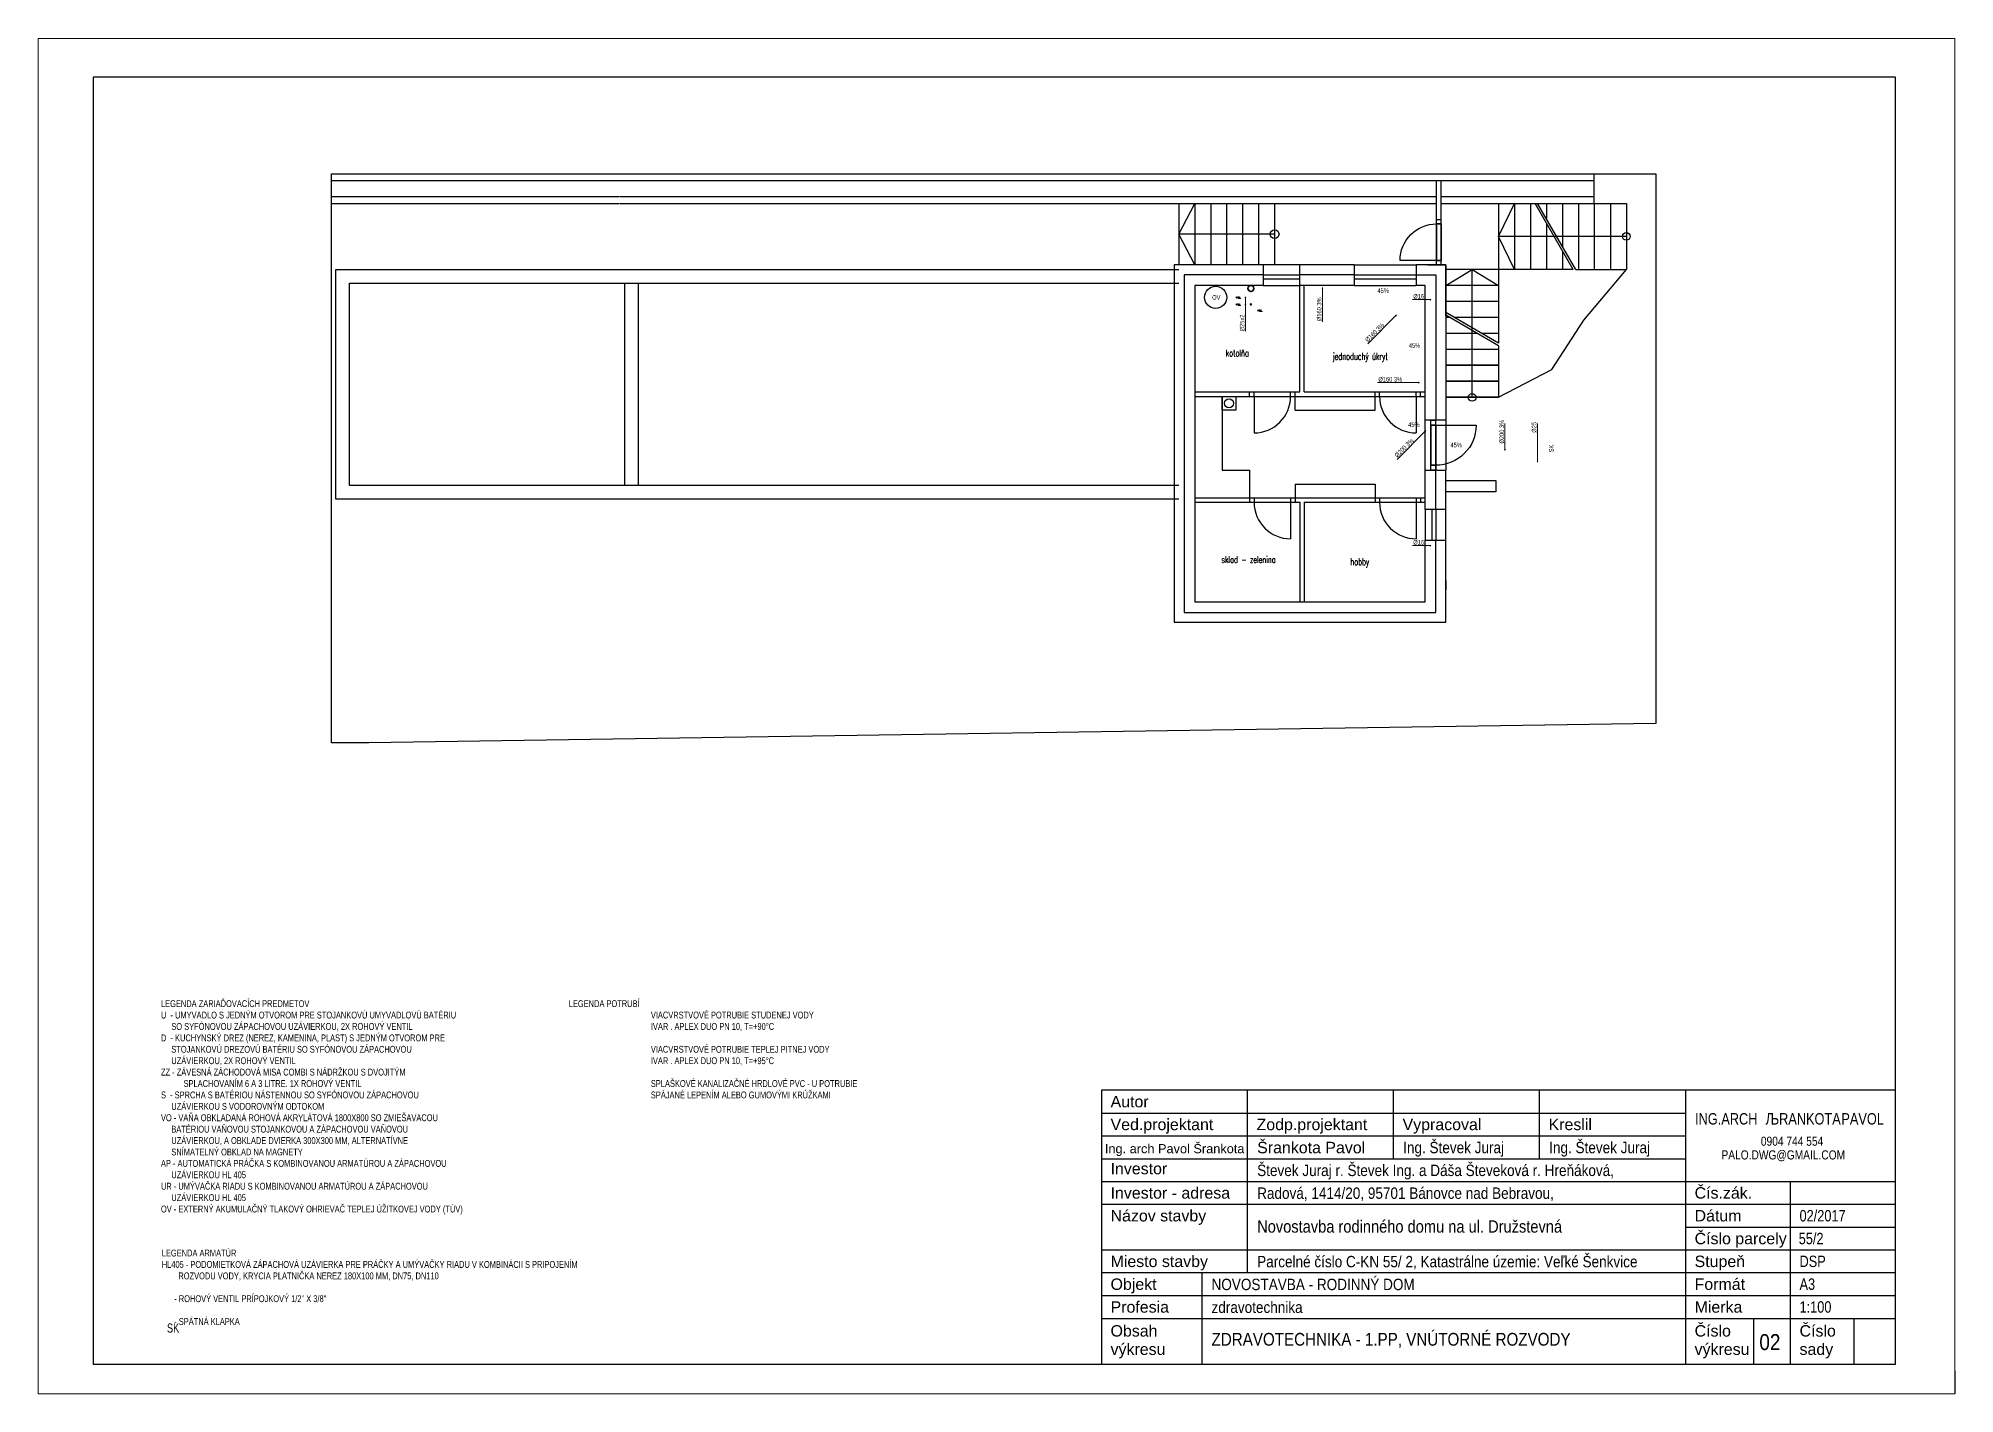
# Model space of a CAD drawing. Header units: millimetres. Extents: x -56794 to 98960, y -34660 to 63407.
# Drawn here: x 56960 to 98960, y -34660 to -4960 of the extents above; entities that cross this region are included whole.
import ezdxf
from ezdxf.enums import TextEntityAlignment as Align
from ezdxf.lldxf.tags import DXFTag

# ---------------------------------------------------------------- set-up
doc = ezdxf.new("R2010")
doc.units = ezdxf.units.MM
doc.header["$LTSCALE"] = 100
doc.linetypes.add('KANNERNV', pattern=[15, 1, -1, 1, -1, 1, -1, 1, -1, 1, -1, -5])
doc.linetypes.add('VODPITNV', pattern=[16, 1, -1, 1, -1, 1, -1, 1, -1, 1, -3, -4])
for name, color, linetype in [('DIM_100', 64, 'Continuous'), ('DVE_REZ', 1, 'Continuous'), ('KOTY', 2, 'Continuous'), ('MUR-POH', 64, 'Continuous'), ('MUR_POH', 64, 'Continuous'), ('MUR_REZ', 3, 'Continuous'), ('NAB_ZAR', 14, 'Continuous'), ('POP', 7, 'Continuous'), ('ROZPISKA100', 7, 'Continuous'), ('SAN-POH', 151, 'Continuous'), ('TXT_50_MIESTN', 7, 'Continuous')]:
    doc.layers.add(name, color=color, linetype=linetype)
for name, color, linetype, lineweight in [('KotyZdravotechnika', 4, 'Continuous', 9), ('SPLASKOVE', 34, 'KANNERNV', 15), ('STUDENAVODA', 150, 'VODPITNV', 15), ('VentilyPrvky', 6, 'Continuous', 9)]:
    doc.layers.add(name, color=color, linetype=linetype, lineweight=lineweight)
doc.layers.add('RAM_100', color=160, linetype='Continuous', plot=False)
doc.styles.add('ARIAL', font='arial.ttf', dxfattribs={"height": 250})
doc.styles.add('ROMANS', font='arial.ttf', dxfattribs={"width": 0.85})
doc.styles.add('SIMPLEX', font='SIMPLEX.SHX', dxfattribs={"width": 0.7})
doc.styles.get("Standard").update_dxf_attribs({"font": 'arial.ttf'})
doc.styles.add('TR-ELEC', font='TXT', dxfattribs={"width": 0.75, "height": 2})
tags = doc.linetypes.add('DASHED', pattern=[0.75, 0.5, -0.25]).pattern_tags.tags
tags[6:7] = [DXFTag(74, 4), DXFTag(75, 0), DXFTag(340, '0'), DXFTag(46, 1.0), DXFTag(50, 0.0), DXFTag(44, 0.0), DXFTag(45, 0.0)]
tags[4:5] = [DXFTag(74, 4), DXFTag(75, 0), DXFTag(340, '0'), DXFTag(46, 1.0), DXFTag(50, 0.0), DXFTag(44, 0.0), DXFTag(45, 0.0)]

msp = doc.modelspace()

# ---------------------------------------------------------------- texts
at = {"layer": 'DIM_100', "color": 1, "char_height": 150, "attachment_point": 5, "style": 'SIMPLEX'}
for s, insert in [('{kotolňa}', (83238, -11857)), ('{jednoduchý úkryt}', (85931, -11952)), ('{sklad - zelenina}', (83485, -16381))]:
    msp.add_mtext(s, dxfattribs=dict(at, insert=insert))
at = {"layer": 'DIM_100', "color": 1, "insert": (85923, -16452), "char_height": 150, "width": 694.53, "attachment_point": 5, "style": 'SIMPLEX'}
msp.add_mtext('{hobby}', dxfattribs=at)
at = {"layer": 'KotyZdravotechnika', "char_height": 100, "attachment_point": 1, "style": 'TR-ELEC'}
for s, insert, width in [('{45%}', (86308, -10438), 247.79), ('{OV}', (82687, -10585), 299.97), ('{Ø16}', (87094, -10564), 147.44), ('{45%}', (86996, -11642), 247.79), ('{Ø160 3%}', (86330, -12381), 556.67), ('{45%}', (86982, -13374), 247.79), ('{45%}', (87909, -13821), 247.79), ('{Ø16}', (87094, -15953), 147.44)]:
    msp.add_mtext(s, dxfattribs=dict(at, insert=insert, width=width))
for s, insert, width, rotation in [('{Ø160 3%}', (84982, -11158), 556.67, 90), ('{Ø25x2}', (83294, -11381), 147.44, 90), ('{Ø160 3%}', (86028, -11554), 556.67, 45), ('{Ø200 3%}', (88984, -13840), 556.67, 90), ('{Ø25}', (89692, -13603), 556.67, 90), ('{Ø200 3%}', (86672, -14084), 556.67, 45)]:
    msp.add_mtext(s, dxfattribs=dict(at, insert=insert, width=width, rotation=rotation))
at = {"layer": 'ROZPISKA100'}
for s, height, style, p in [('Autor', 250, 'ARIAL', (80460, -28385)), ('Ved.projektant', 250, 'ARIAL', (80460, -28885)), ('Zodp.projektant', 250, 'ARIAL', (83660, -28885)), ('Vypracoval', 250, 'ARIAL', (86860, -28885)), ('Kreslil', 250, 'ARIAL', (90060, -28885)), ('Ing. arch Pavol Šrankota ', 200, 'ROMANS', (80335, -29391)), ('Šrankota Pavol', 250, 'ROMANS', (83673, -29391)), ('Investor', 250, 'ARIAL', (80460, -29852)), ('Investor - adresa', 250, 'ARIAL', (80460, -30385)), ('Čís.zák.', 250, 'ARIAL', (93260, -30385)), ('Názov stavby', 250, 'ARIAL', (80460, -30885)), ('Dátum', 250, 'ARIAL', (93260, -30885)), ('Číslo parcely', 250, 'ARIAL', (93260, -31385)), ('Miesto stavby', 250, 'ARIAL', (80460, -31885)), ('Stupeň', 250, 'ARIAL', (93260, -31885)), ('Objekt', 250, 'ARIAL', (80460, -32385)), ('Formát', 250, 'ARIAL', (93260, -32385)), ('Profesia', 250, 'ARIAL', (80460, -32885)), ('Mierka', 250, 'ARIAL', (93260, -32885)), ('Obsah', 250, 'ARIAL', (80460, -33408)), ('Číslo', 250, 'ARIAL', (93260, -33408)), ('Číslo', 250, 'ARIAL', (95560, -33408)), ('výkresu', 250, 'ARIAL', (80460, -33810)), ('výkresu', 250, 'ARIAL', (93260, -33810)), ('sady', 250, 'ARIAL', (95560, -33810))]:
    msp.add_text(s, height=height, dxfattribs=dict(at, style=style)).set_placement(p)
at = {"layer": 'ROZPISKA100', "style": 'ROMANS', "width": 0.85}
for s, height, p in [('Ing. Števek Juraj', 250, (86873, -29391)), ('Ing. Števek Juraj', 250, (90073, -29391)), ('Števek Juraj r. Števek Ing. a Dáša Števeková r. Hreňáková, ', 250, (83673, -29891)), ('Radová, 1414/20, 95701 Bánovce nad Bebravou,', 250, (83673, -30391)), ('Novostavba rodinného domu na ul. Družstevná', 270, (83673, -31131)), ('Parcelné číslo C-KN 55/ 2, Katastrálne územie:^JVeľké Šenkvice', 250, (83673, -31891)), ('NOVOSTAVBA - RODINNÝ DOM', 250, (82673, -32391)), ('zdravotechnika', 250, (82673, -32891)), ('ZDRAVOTECHNIKA - 1.PP, VNÚTORNÉ ROZVODY', 280, (82673, -33608)), ('02', 350, (94679, -33704))]:
    msp.add_text(s, height=height, dxfattribs=at).set_placement(p)
at = {"layer": 'ROZPISKA100', "width": 0.8}
for tag, p, s in [('ING.ARCH', (93271, -28762), 'KRESLIL'), ('ЉRANKOTA', (94817, -28762), 'KRESLIL'), ('PAVOL', (96477, -28762), 'KRESLIL'), ('02/2017', (95560, -30885), 'DÁTUM'), ('55/2', (95542, -31385), 'ARCH.ČÍSLO'), ('DSP', (95560, -31885), 'STUPEŇ'), ('A3', (95560, -32385), 'FORMÁT'), ('1:100', (95560, -32885), 'MIERKA')]:
    msp.add_attdef(tag, p, s, height=250, dxfattribs=at)
for tag, p in [('PALO.DWG@GMAIL.COM', (95204, -29427)), ('0904 744 554', (95396, -29127))]:
    msp.add_attdef(tag, text='KRESLIL', height=200, dxfattribs=at).set_placement(p, align=Align.MIDDLE_CENTER)
at = {"layer": 'SPLASKOVE', "insert": (90069, -14032), "char_height": 100, "width": 161.42, "attachment_point": 1, "rotation": 90, "style": 'TR-ELEC'}
msp.add_mtext('{SK}', dxfattribs=at)
at = {"layer": 'SPLASKOVE', "insert": (59780, -33121), "char_height": 200, "width": 322.85, "attachment_point": 1, "style": 'TR-ELEC'}
msp.add_mtext('{SK}', dxfattribs=at)
at = {"layer": 'TXT_50_MIESTN', "lineweight": 9, "ltscale": 5, "char_height": 150, "attachment_point": 1, "style": 'TR-ELEC'}
for s, insert, width in [('{\\pxt3;LEGENDA ZARIAĎOVACÍCH PREDMETOV\\PU  - UMYVADLO S JEDNÝM OTVOROM PRE STOJANKOVÚ UMYVADLOVÚ BATÉRIU\\P     SO SYFÓNOVOU ZÁPACHOVOU UZÁVIERKOU, 2X ROHOVÝ VENTIL\\PD  - KUCHYNSKÝ DREZ (NEREZ, KAMENINA, PLAST) S JEDNÝM OTVOROM PRE   \\P     STOJANKOVÚ DREZOVÚ BATÉRIU SO SYFÓNOVOU ZÁPACHOVOU \\P     UZÁVIERKOU, 2X ROHOVÝ VENTIL\\PZZ - ZÁVESNÁ ZÁCHODOVÁ MISA COMBI S NÁDRŽKOU S DVOJITÝM \\P^I SPLACHOVANÍM 6 A 3 LITRE. 1X ROHOVÝ VENTIL\\PS  - SPRCHA S BATÉRIOU NÁSTENNOU SO SYFÓNOVOU ZÁPACHOVOU \\P     UZÁVIERKOU S VODOROVNÝM ODTOKOM\\PVO - VAŇA OBKLADANÁ ROHOVÁ AKRYLÁTOVÁ 1800X800 SO ZMIEŠAVACOU \\P     BATÉRIOU VAŇOVOU STOJANKOVOU A ZÁPACHOVOU VAŇOVOU \\P     UZÁVIERKOU, A OBKLADE DVIERKA 300X300 MM, ALTERNATÍVNE  \\P     SNÍMATELNÝ OBKLAD NA MAGNETY\\PAP - AUTOMATICKÁ PRÁČKA S KOMBINOVANOU ARMATÚROU A ZÁPACHOVOU \\P     UZÁVIERKOU HL 405\\PUR - UMÝVAČKA RIADU S KOMBINOVANOU ARMATÚROU A ZÁPACHOVOU \\P     UZÁVIERKOU HL 405\\POV - EXTERNÝ AKUMULAČNÝ TLAKOVÝ OHRIEVAČ TEPLEJ ÚŽITKOVEJ VODY (TÚV)}', (59648, -26038), 8049.35), ('{LEGENDA POTRUBÍ\\P^I^I^IVIACVRSTVOVÉ POTRUBIE STUDENEJ VODY \\P^I^I^IIVAR . APLEX DUO PN 10, T=+90°C\\P\\P^I^I^IVIACVRSTVOVÉ POTRUBIE TEPLEJ PITNEJ VODY \\P^I^I^IIVAR . APLEX DUO PN 10, T=+95°C\\P\\P^I^I^ISPLAŠKOVÉ KANALIZAČNÉ HRDLOVÉ PVC - U POTRUBIE\\P^I^I^ISPÁJANÉ LEPENÍM ALEBO GUMOVÝMI KRÚŽKAMI }', (68585, -26038), 11319.65), ('{LEGENDA ARMATÚR\\PHL405 - PODOMIETKOVÁ ZÁPACHOVÁ UZÁVIERKA PRE PRÁČKY A UMÝVAČKY RIADU V KOMBINÁCII S PRIPOJENÍM \\P        ROZVODU VODY, KRYCIA PLATNIČKA NEREZ 180X100 MM, DN75, DN110\\P\\P      - ROHOVÝ VENTIL PRÍPOJKOVÝ 1/2" X 3/8"\\P\\P      - SPÄTNÁ KLAPKA}', (59666, -31503), 11319.65)]:
    msp.add_mtext(s, dxfattribs=dict(at, insert=insert, width=width))

# ---------------------------------------------------------------- blocks, each defined once
blk = doc.blocks.new('GulovyVentilPaka')
at = {"layer": 'VentilyPrvky'}
for p, q in [((82450, 24040), (82450, 24014)), ((82450, 24014), (82512, 24014))]:
    blk.add_line(p, q, dxfattribs=at)
for points in [[(82436, 24045), (82410, 24055), (82410, 24025), (82436, 24035)], [(82464, 24035), (82489, 24025), (82489, 24055), (82464, 24045)]]:
    blk.add_lwpolyline(points, dxfattribs=at)
blk.add_circle((82450, 24040), 14.9, dxfattribs=at)
blk = doc.blocks.new('Z_RAM_A_3_hp 1220')
at = {"layer": 'POP', "linetype": 'Continuous'}
blk.add_lwpolyline([(-288.5, -408), (-6.5, -408), (-6.5, -13), (-288.5, -13)], close=True, dxfattribs=at)
at = {"layer": 'RAM_100', "color": 150, "linetype": 'Continuous', "lineweight": 0}
blk.add_lwpolyline([(-297, -420), (0, -420), (0, 0), (-297, 0)], close=True, dxfattribs=at)
at = {"layer": 'RAM_100', "linetype": 'Continuous'}
blk.add_lwpolyline([(-288.5, -13), (-288.5, -408), (-6.5, -408), (-6.5, -13)], close=True, dxfattribs=at)

# ---------------------------------------------------------------- hatches: boundary and pattern name
at = {"layer": 'STUDENAVODA'}
h = msp.add_hatch(color=256, dxfattribs=at)
h.set_gradient(color1=(0, 102, 204), color2=(0, 102, 204))
edge = h.paths.add_edge_path()
edge.add_arc((83535, -10791), 28.6, 0, 360)

# ---------------------------------------------------------------- linework, layer by layer
at = {"layer": 'DVE_REZ', "color": 8, "linetype": 'ByBlock'}
msp.add_lwpolyline([(87605, -9826), (86805, -9826, -0.414214), (87605, -9026)], format="xyb", dxfattribs=at)
at = {"layer": 'KOTY'}
msp.add_line((98960, -34160), (98960, -34660), dxfattribs=at)
at = {"layer": 'KOTY', "color": 8, "flags": 128}
for points in [[(82906, -12806), (82906, -14426), (83506, -14426)], [(84506, -13106), (84506, -12806)], [(86256, -13106), (86256, -12806)], [(84506, -13106), (86256, -13106)], [(83506, -14426), (83506, -15026)], [(84506, -14726), (86256, -14726)], [(84506, -14726), (84506, -15026)], [(86256, -14726), (86256, -15026)]]:
    msp.add_lwpolyline(points, dxfattribs=at)
at = {"layer": 'KotyZdravotechnika'}
for p, q in [((85097, -10450), (85115, -10432)), ((85106, -10419), (85106, -11174)), ((83405, -10645), (83423, -10628)), ((83405, -10799), (83423, -10782)), ((83414, -10622), (83414, -11375)), ((87479, -10686), (87081, -10686)), ((87462, -10678), (87479, -10695)), ((86727, -11022), (86097, -11656)), ((86700, -11037), (86724, -11037)), ((87233, -12504), (86309, -12504)), ((87202, -12495), (87219, -12513)), ((89104, -13397), (89104, -13989)), ((89818, -13397), (89818, -14249)), ((87371, -13552), (86741, -14187)), ((87343, -13567), (87368, -13567)), ((89095, -13982), (89113, -13964)), ((89809, -14241), (89826, -14224)), ((87479, -16076), (87081, -16076)), ((87462, -16067), (87479, -16085))]:
    msp.add_line(p, q, dxfattribs=at)
at = {"layer": 'MUR-POH', "color": 8}
for points in [[(91062, -8576), (91062, -7926)], [(63383, -9926), (63383, -8426), (69700, -8426)], [(63383, -9926), (63383, -8426), (69700, -8426)], [(63383, -8576), (69700, -8576)], [(63383, -8576), (69700, -8576)], [(69713, -8426), (87605, -8426)], [(69713, -8426), (81556, -8426)], [(69713, -8576), (87605, -8576)], [(69713, -8576), (81656, -8576)], [(87705, -8426), (91062, -8426)], [(87705, -8576), (91765, -8576)], [(87705, -8576), (91064, -8576)], [(90362, -8576), (90362, -9515)], [(90712, -8576), (90712, -10026)], [(91062, -8576), (91062, -10026)], [(91414, -8576), (91414, -10026)], [(91765, -8576), (91765, -10026)], [(87605, -9026), (87705, -9026)], [(87605, -9026), (87705, -9026)], [(87605, -9826), (87705, -9826)], [(87806, -10376), (88385, -10026), (88964, -10376)], [(88385, -12828), (88385, -10026)], [(88964, -12826), (90128, -12213), (90835, -11139), (91765, -10026)], [(90658, -10026), (91765, -10026)], [(88964, -11696), (88964, -12827)], [(88964, -11775), (87806, -11775)], [(88964, -12125), (87806, -12125)], [(88964, -12126), (87806, -12126)], [(88964, -12475), (87806, -12475)], [(88964, -12476), (87806, -12476)], [(88964, -12826), (87806, -12826)], [(88964, -12827), (87806, -12827)], [(87806, -14648), (88905, -14648), (88905, -14898), (87806, -14898)]]:
    msp.add_lwpolyline(points, dxfattribs=at)
at = {"layer": 'MUR_POH', "color": 8, "linetype": 'DASHED', "ltscale": 250}
msp.add_line((81956, -10026), (81956, -10026), dxfattribs=at)
at = {"layer": 'MUR_POH', "color": 8}
for p in [(87806, -11042), (87806, -10970)]:
    msp.add_line(p, (87806, -9926), dxfattribs=at)
at = {"layer": 'MUR_POH', "color": 8, "flags": 128}
for points in [[(63383, -20400), (63383, -8046)], [(84606, -9926), (84606, -9926)], [(85801, -9926), (87156, -9926)], [(87406, -9926), (87406, -9926), (87806, -9926), (87806, -10026)], [(87406, -9926), (87406, -9926), (87806, -9926), (87806, -10026)], [(87806, -13326), (87706, -13326)], [(87706, -14426), (87806, -14426)], [(87806, -15282), (87806, -14426)], [(87806, -15959), (87806, -15282)], [(87806, -16841), (87806, -17046)], [(81856, -17756), (82256, -17756)]]:
    msp.add_lwpolyline(points, dxfattribs=at)
at = {"layer": 'MUR_POH', "color": 8, "linetype": 'DASHED', "ltscale": 250, "flags": 128}
for points in [[(81956, -8576), (81956, -9926)], [(82306, -9926), (81956, -9251), (82306, -8576)], [(82306, -8576), (82306, -9926)], [(82654, -8576), (82654, -9926)], [(83004, -8576), (83004, -9926)], [(83354, -8576), (83354, -9926)], [(83704, -8576), (83704, -9926)], [(84056, -8576), (84056, -9926)], [(88964, -8576), (88964, -10026)], [(89314, -10026), (88964, -9301), (89314, -8576)], [(89314, -8576), (89314, -10026)], [(89662, -8576), (89662, -10026)], [(90012, -8576), (90012, -8908)], [(90012, -9008), (90012, -10026)], [(84056, -9251), (81956, -9251)], [(91765, -9301), (88964, -9301)], [(90362, -9615), (90362, -10026)], [(90600, -10026), (87806, -10026)], [(88964, -10026), (88964, -11638)], [(69813, -14756), (69813, -10326)], [(70113, -14756), (70113, -10326)], [(88964, -10376), (87806, -10376)], [(88964, -10725), (87806, -10725)], [(88964, -11075), (87988, -11075)], [(88964, -11425), (88594, -11425)], [(87356, -14426), (87356, -13326)], [(87806, -13326), (87806, -14426)]]:
    msp.add_lwpolyline(points, dxfattribs=at)
at = {"layer": 'MUR_POH', "color": 8, "ltscale": 250, "flags": 128}
for points in [[(81956, -15056), (63483, -15056), (63483, -10026), (81956, -10026)], [(81956, -14756), (63783, -14756), (63783, -10326), (81956, -10326)]]:
    msp.add_lwpolyline(points, dxfattribs=at)
at = {"layer": 'MUR_POH', "color": 8}
for points in [[(84606, -9926), (83806, -9926)], [(87806, -9926), (87806, -11042)], [(83806, -10141), (82071, -10141), (82071, -17541), (87591, -17541), (87591, -15959)], [(83806, -10141), (84608, -10141)], [(83806, -10231), (84606, -10231)], [(83806, -10376), (84606, -10376)], [(85801, -10141), (84608, -10141)], [(85801, -10141), (87156, -10141)], [(85801, -10231), (87156, -10231)], [(85801, -10376), (87156, -10376)], [(87156, -10141), (87591, -10141), (87591, -13326)], [(87356, -10376), (87156, -10376)], [(87356, -13326), (87356, -10376)], [(87356, -15282), (87356, -14426)], [(87591, -15282), (87591, -14426)], [(87356, -15282), (87356, -15959)], [(87501, -15282), (87501, -15959)], [(87591, -15282), (87591, -15959)]]:
    msp.add_lwpolyline(points, dxfattribs=at)
at = {"layer": 'MUR_POH', "color": 8, "linetype": 'DASHED', "ltscale": 250}
msp.add_circle((84056, -9251), 95.8, dxfattribs=at)
at = {"layer": 'MUR_REZ', "color": 8}
msp.add_line((87706, -13326), (87356, -13326), dxfattribs=at)
at = {"layer": 'MUR_REZ', "color": 8, "flags": 128}
for points in [[(92409, -19977), (64205, -20400), (63383, -20400), (63383, -7926), (63383, -7926), (92409, -7926), (92409, -19977)], [(91062, -8076), (91062, -7926)], [(83806, -9926), (81856, -9926), (81856, -17756), (87806, -17756), (87806, -15959)], [(83806, -9926), (83806, -10376)], [(85801, -9926), (84606, -9926)], [(84606, -10376), (84606, -9926)], [(85801, -9926), (85801, -10376)], [(87806, -9926), (87156, -9926)], [(87156, -9926), (87156, -10376)], [(83806, -10376), (82306, -10376), (82306, -17306), (87356, -17306), (87356, -15959)], [(84606, -12706), (84606, -10376)], [(85801, -10376), (84606, -10376)], [(84706, -12706), (84706, -10376)], [(85801, -10376), (84706, -10376)], [(87806, -11027), (87806, -13326)], [(82306, -12706), (83506, -12706)], [(82306, -12806), (83506, -12806)], [(83506, -12806), (83506, -12706)], [(84506, -12706), (84606, -12706)], [(84506, -12806), (84506, -12706)], [(84506, -12806), (86306, -12806)], [(84706, -12706), (86306, -12706)], [(86256, -12806), (86256, -12706)], [(87256, -12806), (87256, -12706)], [(87256, -12706), (87356, -12706)], [(87256, -12806), (87356, -12806)], [(87356, -14426), (87706, -14426)], [(82306, -15026), (83506, -15026)], [(83506, -15026), (83506, -15126)], [(84506, -15026), (86256, -15026)], [(84506, -15026), (84506, -15126)], [(86256, -15026), (86256, -15126)], [(87256, -15026), (87256, -15126)], [(87256, -15026), (87356, -15026)], [(82306, -15126), (83506, -15126)], [(84506, -15126), (84606, -15126)], [(84606, -15126), (84606, -17306)], [(84706, -15126), (84706, -17306)], [(84706, -15126), (86256, -15126)], [(87256, -15126), (87356, -15126)], [(87806, -15282), (87356, -15282)], [(87356, -15959), (87806, -15959)]]:
    msp.add_lwpolyline(points, dxfattribs=at)
at = {"layer": 'MUR_REZ', "color": 8}
for points in [[(63383, -8076), (91062, -8076)], [(90600, -10026), (89763, -8576)], [(90658, -10026), (89820, -8576)], [(88964, -11638), (87806, -10970)], [(88964, -11696), (87806, -11027)], [(87888, -11075), (87806, -11075)], [(88494, -11425), (87806, -11425)]]:
    msp.add_lwpolyline(points, dxfattribs=at)
at = {"layer": 'MUR_REZ', "color": 8, "flags": 128}
msp.add_lwpolyline([(82906, -13106), (82906, -12806), (83206, -12806), (83206, -13106)], close=True, dxfattribs=at)
at = {"layer": 'MUR_REZ', "color": 8}
for centre in [(91765, -9301), (88385, -12828)]:
    msp.add_circle(centre, 84.2, dxfattribs=at)
at = {"layer": 'NAB_ZAR', "color": 8}
for p, q in [((87605, -9826), (87705, -9826)), ((87591, -14316), (87481, -14316)), ((87591, -14426), (87481, -14426))]:
    msp.add_line(p, q, dxfattribs=at)
at = {"layer": 'NAB_ZAR', "color": 8, "flags": 128}
for points in [[(87605, -8926), (87606, -8076)], [(87705, -8926), (87705, -8076)], [(87605, -9026), (87605, -8926)], [(87605, -8926), (87705, -8926)], [(87605, -9026), (87605, -8926)], [(87605, -8926), (87705, -8926)], [(87605, -9026), (87605, -9826)], [(87605, -9026), (87705, -9026)], [(87705, -9026), (87605, -9026)], [(87605, -9826), (87605, -9026)], [(87605, -9026), (87605, -9826)], [(87605, -9026), (87705, -9026)], [(87705, -9026), (87605, -9026)], [(87605, -9826), (87605, -9026)], [(87705, -9026), (87705, -8926)], [(87705, -9026), (87705, -8926)], [(87705, -9026), (87705, -8969)], [(87705, -9026), (87705, -8969)], [(87705, -9826), (87705, -9026)], [(87705, -9026), (87705, -9826)], [(87705, -9826), (87705, -9026)], [(87705, -9026), (87705, -9826)], [(87605, -9826), (87705, -9826)], [(87705, -9826), (87605, -9826)], [(87605, -9926), (87605, -9826)], [(87705, -9926), (87705, -9826)], [(83506, -12706), (84506, -12706)], [(83506, -12806), (84506, -12806)], [(83606, -12806), (83606, -12706)], [(83606, -12806), (83606, -13606)], [(84406, -12806), (84406, -12706)], [(86256, -12706), (87256, -12706)], [(86256, -12806), (87256, -12806)], [(86356, -12806), (86356, -12706)], [(87156, -12806), (87156, -12706)], [(87156, -12806), (87156, -13606)], [(87481, -13436), (87481, -13326), (87591, -13326)], [(87481, -14316), (87481, -13436)], [(87591, -13436), (87481, -13436)], [(87481, -13436), (87591, -13436)], [(87481, -13436), (87481, -14316)], [(87591, -13436), (87481, -13436)], [(87591, -13436), (87591, -13326)], [(87591, -13436), (87591, -14316)], [(87591, -14316), (87591, -13436)], [(87591, -14316), (87481, -14316)], [(87481, -14316), (87591, -14316)], [(87481, -14426), (87481, -14316)], [(87591, -14316), (87481, -14316)], [(87591, -14426), (87591, -14316)], [(87591, -14316), (87591, -14426)], [(83506, -15026), (84506, -15026)], [(83606, -15026), (83606, -15126)], [(84406, -15026), (84406, -15126)], [(86256, -15026), (87256, -15026)], [(86356, -15026), (86356, -15126)], [(87156, -15026), (87156, -15126)], [(83506, -15126), (84506, -15126)], [(84406, -15126), (84406, -15926)], [(86256, -15126), (87256, -15126)], [(87156, -15126), (87156, -15926)]]:
    msp.add_lwpolyline(points, dxfattribs=at)
msp.add_lwpolyline([(87591, -13436), (88471, -13436, -0.414214), (87591, -14316)], format="xyb", dxfattribs=at)
at = {"layer": 'NAB_ZAR', "color": 8}
msp.add_circle((83056, -12956), 100, dxfattribs=at)
for centre, start, end in [((83606, -12806), 270, 0), ((87156, -12806), 180, 270), ((84406, -15126), 180, 270), ((87156, -15126), 180, 270)]:
    msp.add_arc(centre, 800, start, end, dxfattribs=at)
at = {"layer": 'ROZPISKA100', "color": 2}
for p, q in [((97660, -28010), (80260, -28010)), ((80260, -28010), (80260, -34010)), ((93060, -28010), (93060, -34010)), ((97660, -34010), (97660, -28010)), ((80260, -30010), (97660, -30010)), ((97660, -32010), (80260, -32010)), ((80260, -34010), (97660, -34010))]:
    msp.add_line(p, q, dxfattribs=at)
at = {"layer": 'ROZPISKA100'}
for p, q in [((83460, -32010), (83460, -28010)), ((86660, -29510), (86660, -28010)), ((89860, -29510), (89860, -28010)), ((80260, -28510), (93060, -28510)), ((80260, -29010), (93060, -29010)), ((80260, -29510), (93060, -29510)), ((95360, -34010), (95360, -30010)), ((80260, -30510), (97660, -30510)), ((93060, -31010), (97660, -31010)), ((80260, -31510), (97660, -31510)), ((82460, -32010), (82460, -34005)), ((80260, -32510), (97660, -32510)), ((80260, -33010), (97660, -33010)), ((94560, -34010), (94560, -33010)), ((96760, -34010), (96760, -33010))]:
    msp.add_line(p, q, dxfattribs=at)
at = {"layer": 'SAN-POH'}
msp.add_circle((82763, -10637), 243, dxfattribs=at)
at = {"layer": 'SPLASKOVE', "linetype": 'Continuous', "lineweight": 35}
msp.add_circle((83535, -10441), 66.4, dxfattribs=at)

# ---------------------------------------------------------------- block references
at = {"layer": 'MUR_POH', "ltscale": 0.3, "xscale": 100, "yscale": 100, "zscale": 100, "rotation": 270.0000000000635}
msp.add_blockref('Z_RAM_A_3_hp 1220', (98960, -34660), dxfattribs=at)
at = {"layer": 'VentilyPrvky'}
for p in [(804, -34677), (804, -34830), (1275, -34963)]:
    msp.add_blockref('GulovyVentilPaka', p, dxfattribs=at)

msp.set_redraw_order([(e.dxf.handle, doc.entitydb.next_handle()) for e in msp.query("TEXT MTEXT ATTDEF DIMENSION ARC_DIMENSION")])  # texts and dimensions are drawn at this point

doc.saveas('drawing.dxf')
